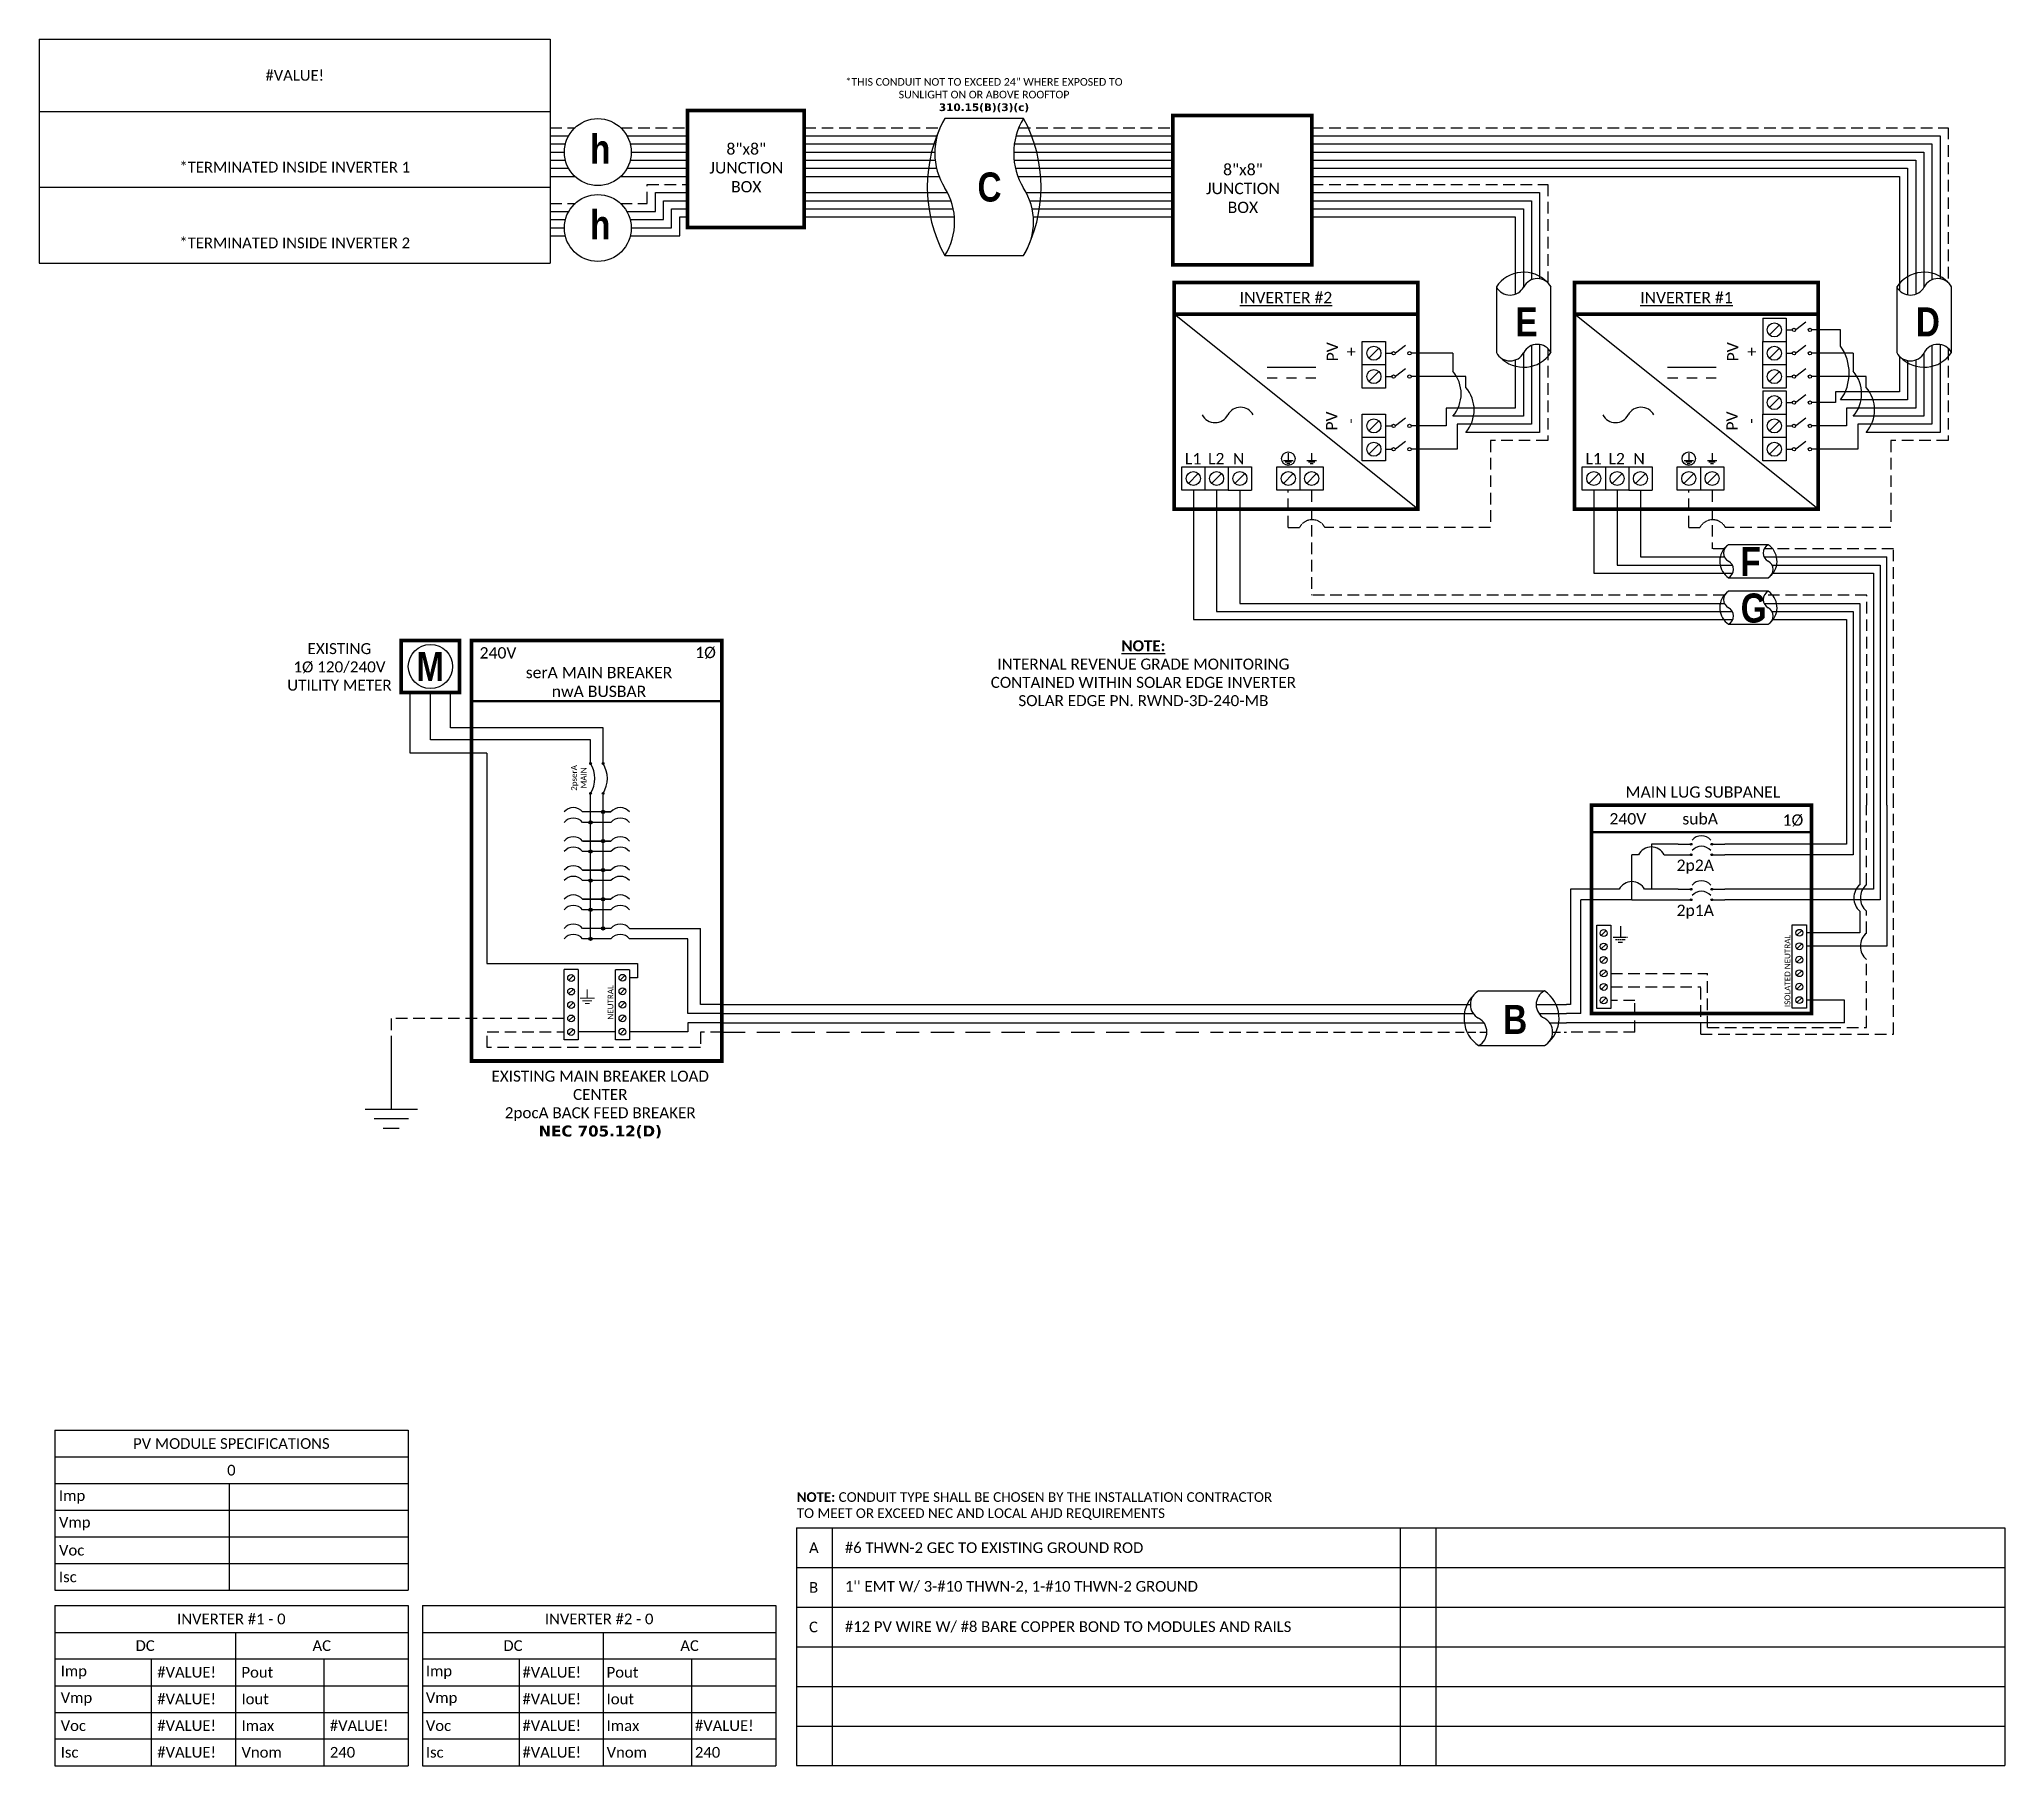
# Model space of a CAD drawing. Header units: feet. Extents: x 10948 to 11583, y 14547 to 15105.
import ezdxf

# ---------------------------------------------------------------- set-up
doc = ezdxf.new("R2010")
doc.units = ezdxf.units.FT
doc.header["$MEASUREMENT"] = 0
doc.linetypes.add('DASHED', pattern=[0.75, 0.5, -0.25])
doc.linetypes.add('HIDDEN', pattern=[0.375, 0.25, -0.125])
for name, color, linetype in [('ONE LINE BLOCKS', 7, 'Continuous'), ('TABLES', 7, 'Continuous'), ('TEXT', 7, 'Continuous'), ('Z - TITLEBLOCK TXT', 7, 'Continuous')]:
    doc.layers.add(name, color=color, linetype=linetype)
doc.styles.add('ONE LINE TXT', font='techb___.ttf')
doc.styles.get("Standard").update_dxf_attribs({"font": 'calibri.ttf'})

msp = doc.modelspace()

# ---------------------------------------------------------------- texts
at = {"color": 1, "linetype": 'Continuous'}
for s, p in [('%%UINVERTER #2', (11335.53, 15019.8)), ('%%UINVERTER #1', (11464.96, 15019.8))]:
    msp.add_text(s, height=3.6576, dxfattribs=at).set_placement(p)
at = {"color": 1, "linetype": 'Continuous', "char_height": 9.3833, "attachment_point": 1, "style": 'ONE LINE TXT'}
for s, insert in [('{\\W1;\\C256;C}', (11250.78, 15062.04)), ('{\\W1;\\C256;E}', (11424.65, 15018.47)), ('{\\W1;\\C256;D}', (11554.08, 15018.47)), ('{\\W1;\\C256;F}', (11497.36, 14941.07)), ('{\\W1;\\C256;G}', (11497.45, 14926.02)), ('{\\W1;\\C256;B}', (11420.67, 14793.1))]:
    msp.add_mtext_dynamic_manual_height_columns(s, width=0.1385, gutter_width=2.13, heights=[0], dxfattribs=dict(at, insert=insert))
at = {"color": 1, "attachment_point": 5}
for s, width, gutter_width, insert, char_height in [('8"x8"  JUNCTION BOX ', 0.4767, 7.17, (11336.56, 15056.85), 3.6576), ('L1', 0.1481, 0.75, (11320.48, 14969.57), 3.658), ('L2', 0.1481, 0.75, (11327.94, 14969.6), 3.658), ('N', 0.1481, 0.75, (11335.19, 14969.55), 3.66), ('L1', 0.1481, 0.75, (11449.91, 14969.57), 3.658), ('L2', 0.1481, 0.75, (11457.37, 14969.6), 3.658), ('N', 0.1481, 0.75, (11464.62, 14969.55), 3.66)]:
    msp.add_mtext_dynamic_manual_height_columns(s, width=width, gutter_width=gutter_width, heights=[0], dxfattribs=dict(at, insert=insert, char_height=char_height))
at = {"color": 1, "char_height": 3.658, "attachment_point": 5, "rotation": 90}
for s, width, insert in [('PV +', 2.8378, (11368.51, 15004.11)), ('PV +', 2.8378, (11497.94, 15004.11)), ('PV -', 2.8013, (11368.28, 14981.74)), ('PV -', 2.8013, (11497.72, 14981.74))]:
    msp.add_mtext_dynamic_manual_height_columns(s, width=width, gutter_width=0.75, heights=[0], dxfattribs=dict(at, insert=insert))
at = {"color": 10, "insert": (11192.36, 14635.68), "char_height": 3.10896, "attachment_point": 1}
msp.add_mtext_dynamic_manual_height_columns('\\A1;{\\fCalibri|b1|i0|c0|p34;NOTE:} {\\A0;\\H1.0052x;CONDUIT TYPE SHALL BE CHOSEN BY THE INSTALLATION CONTRACTOR\\PTO MEET OR EXCEED NEC AND LOCAL AHJD REQUIREMENTS}', width=164.3528, gutter_width=0, heights=[9.89], dxfattribs=at)
at = {"layer": 'TEXT', "color": 1, "insert": (11252.89, 15086.99), "char_height": 2.4568, "attachment_point": 5}
msp.add_mtext_dynamic_manual_height_columns('*THIS CONDUIT NOT TO EXCEED 24" WHERE EXPOSED TO SUNLIGHT ON OR ABOVE ROOFTOP\\P{\\fVerdana|b1|i0|c0|p34;310.15(B)(3)(c)}', width=94.0946, gutter_width=7.17, heights=[0], dxfattribs=at)
at = {"layer": 'Z - TITLEBLOCK TXT', "color": 1, "linetype": 'Continuous', "char_height": 9.3833, "attachment_point": 1, "style": 'ONE LINE TXT'}
for insert in [(11125.56, 15074.28), (11125.56, 15049.83)]:
    msp.add_mtext_dynamic_manual_height_columns('{\\W1;\\C256;h}', width=0.1385, gutter_width=2.13, heights=[0], dxfattribs=dict(at, insert=insert))

# ---------------------------------------------------------------- blocks, each defined once
blk = doc.blocks.new('2inverterSub')
at = {"layer": 'ONE LINE BLOCKS', "linetype": 'Continuous'}
h = blk.add_hatch(color=1, dxfattribs=at)
h.dxf.hatch_style = 1
edge = h.paths.add_edge_path()
edge.add_arc((40.28, 60.73), 0.291, 0, 360)
h = blk.add_hatch(color=1, dxfattribs=at)
h.dxf.hatch_style = 1
edge = h.paths.add_edge_path()
edge.add_arc((40.28, 57.35), 0.291, 0, 360)
h = blk.add_hatch(color=1, dxfattribs=at)
h.dxf.hatch_style = 1
edge = h.paths.add_edge_path()
edge.add_arc((46.96, 60.73), 0.291, 0, 360)
h = blk.add_hatch(color=1, dxfattribs=at)
h.dxf.hatch_style = 1
edge = h.paths.add_edge_path()
edge.add_arc((46.96, 57.35), 0.291, 0, 360)
h = blk.add_hatch(color=1, dxfattribs=at)
h.dxf.hatch_style = 1
edge = h.paths.add_edge_path()
edge.add_arc((40.28, 46.17), 0.291, 0, 360)
h = blk.add_hatch(color=1, dxfattribs=at)
h.dxf.hatch_style = 1
edge = h.paths.add_edge_path()
edge.add_arc((46.96, 46.17), 0.291, 0, 360)
h = blk.add_hatch(color=1, dxfattribs=at)
h.dxf.hatch_style = 1
edge = h.paths.add_edge_path()
edge.add_arc((40.28, 42.79), 0.291, 0, 360)
h = blk.add_hatch(color=1, dxfattribs=at)
h.dxf.hatch_style = 1
edge = h.paths.add_edge_path()
edge.add_arc((46.96, 42.79), 0.291, 0, 360)
at = {"color": 7, "linetype": 'Continuous'}
for p, q in [((90.5, 73.37), (90.5, 60.73)), ((99.2, 73.37), (99.2, 46.17)), ((36.09, 60.73), (27.43, 60.73)), ((27.43, 60.73), (27.43, 46.17)), ((90.5, 60.73), (51.15, 60.73)), ((17.02, 46.17), (1.34, 46.17)), ((1.34, 46.17), (1.34, 9)), ((36.09, 46.17), (25.26, 46.17)), ((99.2, 46.17), (51.15, 46.17)), ((1.34, 9), (0, 9))]:
    blk.add_line(p, q, dxfattribs=at)
at = {"color": 10, "linetype": 'Continuous'}
for p, q in [((92.67, 73.37), (92.67, 57.35)), ((101.37, 73.37), (101.37, 42.79)), ((21.14, 42.79), (21.14, 57.35)), ((23.31, 57.35), (21.14, 57.35)), ((31.55, 57.35), (36.09, 57.35)), ((92.67, 57.35), (51.15, 57.35)), ((21.14, 42.79), (4.63, 42.79)), ((4.63, 6), (4.63, 42.79)), ((21.14, 42.79), (36.09, 42.79)), ((101.37, 42.79), (51.15, 42.79)), ((4.63, 6), (0, 6))]:
    blk.add_line(p, q, dxfattribs=at)
at = {"color": 253, "linetype": 'Continuous'}
for p, q in [((94.85, 73.37), (94.85, 47.66)), ((103.55, 73.37), (103.55, 27.76)), ((94.85, 39.1), (94.85, 32.11)), ((94.85, 32.11), (77.54, 32.11)), ((103.55, 27.76), (77.54, 27.76)), ((89.88, 10.36), (77.54, 10.36)), ((89.88, 3), (89.88, 10.36)), ((89.88, 3), (0, 3))]:
    blk.add_line(p, q, dxfattribs=at)
at = {"color": 10, "linetype": 'Continuous'}
blk.add_arc((27.43, 55.19), 4.65, 27.66392, 152.33608, dxfattribs=at)
at = {"color": 7, "linetype": 'Continuous'}
blk.add_arc((21.14, 44.01), 4.65, 27.66392, 152.33608, dxfattribs=at)
at = {"color": 253, "linetype": 'Continuous'}
blk.add_arc((98.43, 43.38), 5.58, 129.92155, 230.07845, dxfattribs=at)
at = {"layer": 'ONE LINE BLOCKS', "lineweight": 50}
blk.add_line((8.04, 64.67), (79.2, 64.67), dxfattribs=at)
at = {"layer": 'ONE LINE BLOCKS', "lineweight": 50, "const_width": 1.19}
blk.add_lwpolyline([(8.04, 6.01), (8.04, 73.37), (79.2, 73.37), (79.2, 6.01)], close=True, dxfattribs=at)
at = {"layer": 'TEXT', "color": 92, "linetype": 'HIDDEN', "ltscale": 15}
for p, q in [((97.02, 47.66), (97.02, 73.37)), ((105.72, -0.66), (105.72, 73.37)), ((97.02, 32.03), (97.02, 39.1)), ((97.02, 1.52), (97.02, 23.48)), ((14.31, 18.99), (45.6, 18.99)), ((14.31, 14.64), (43.39, 14.64)), ((43.39, -0.66), (43.39, 14.64)), ((45.6, 1.52), (45.6, 18.99)), ((22.14, 10.28), (14.31, 10.28)), ((22.14, 0), (22.14, 10.28)), ((22.14, 0), (0, 0)), ((45.6, 1.52), (97.02, 1.52)), ((43.39, -0.66), (105.72, -0.66))]:
    blk.add_line(p, q, dxfattribs=at)
at = {"layer": 'TEXT', "color": 92, "linetype": 'HIDDEN', "flags": 128}
for points in [[(17.42, 34.26), (17.42, 30.76)], [(15.08, 30.76), (19.76, 30.76)], [(18.95, 29.89), (15.89, 29.89)], [(18.13, 29.02), (16.7, 29.02)]]:
    blk.add_lwpolyline(points, dxfattribs=at)
at = {"layer": 'TEXT', "color": 92, "linetype": 'Continuous', "ltscale": 4}
for centre in [(100.49, 43.38), (100.49, 27.76)]:
    blk.add_arc(centre, 5.51, 129.05896, 230.94104, dxfattribs=at)
at = {"layer": 'Z - TITLEBLOCK TXT', "color": 1, "linetype": 'Continuous'}
for p, q in [((9.77, 7.69), (9.77, 34.63)), ((9.77, 34.63), (14.31, 34.63)), ((14.31, 34.63), (14.31, 7.69)), ((73, 7.76), (73, 34.71)), ((73, 34.71), (77.54, 34.71)), ((77.54, 34.71), (77.54, 7.76)), ((14.31, 7.69), (9.77, 7.69)), ((77.54, 7.76), (73, 7.76))]:
    blk.add_line(p, q, dxfattribs=at)
at = {"layer": 'Z - TITLEBLOCK TXT', "color": 4, "linetype": 'Continuous'}
for p, q in [((12.83, 32.82), (11.25, 31.25)), ((76.06, 32.9), (74.49, 31.32)), ((12.83, 28.47), (11.25, 26.9)), ((76.06, 28.54), (74.49, 26.97)), ((12.83, 24.12), (11.25, 22.55)), ((12.83, 19.77), (11.25, 18.2)), ((76.06, 24.19), (74.49, 22.62)), ((76.06, 19.84), (74.49, 18.27)), ((12.83, 15.42), (11.25, 13.85)), ((76.06, 15.49), (74.49, 13.92)), ((12.83, 11.07), (11.25, 9.5)), ((76.06, 11.14), (74.49, 9.57))]:
    blk.add_line(p, q, dxfattribs=at)
at = {"layer": 'Z - TITLEBLOCK TXT', "color": 1, "linetype": 'Continuous', "flags": 128}
for points in [[(36.09, 60.73), (40.28, 60.73)], [(36.09, 60.73), (40.28, 60.73)], [(36.09, 57.35), (40.28, 57.35)], [(36.09, 57.35), (40.28, 57.35)], [(46.96, 60.73), (51.15, 60.73)], [(46.96, 57.35), (51.15, 57.35)], [(36.09, 46.17), (40.28, 46.17)], [(36.09, 46.17), (40.28, 46.17)], [(46.96, 46.17), (51.15, 46.17)], [(36.09, 42.79), (40.28, 42.79)], [(36.09, 42.79), (40.28, 42.79)], [(46.96, 42.79), (51.15, 42.79)]]:
    blk.add_lwpolyline(points, dxfattribs=at)
at = {"layer": 'Z - TITLEBLOCK TXT', "color": 1, "linetype": 'Continuous'}
for centre in [(40.28, 60.73), (40.28, 57.35), (46.96, 60.73), (46.96, 57.35), (40.28, 46.17), (46.96, 46.17), (40.28, 42.79), (46.96, 42.79)]:
    blk.add_circle(centre, 0.291, dxfattribs=at)
at = {"layer": 'Z - TITLEBLOCK TXT', "color": 4, "linetype": 'Continuous'}
for centre in [(12.04, 32.04), (75.27, 32.11), (12.04, 27.69), (75.27, 27.76), (12.04, 23.34), (12.04, 18.99), (75.27, 23.41), (75.27, 19.06), (12.04, 14.64), (75.27, 14.71), (12.04, 10.28), (75.27, 10.36)]:
    blk.add_circle(centre, 1.11, dxfattribs=at)
at = {"layer": 'Z - TITLEBLOCK TXT', "color": 1, "linetype": 'Continuous'}
for centre in [(43.62, 59.53), (43.62, 56.15), (43.62, 44.97), (43.62, 41.59)]:
    blk.add_arc(centre, 3.93, 40.3392, 139.6608, dxfattribs=at)
at = {"layer": 'TABLES', "color": 1, "linetype": 'Continuous'}
for s, p in [('2p2A', (35.59, 52.11)), ('2p1A', (35.59, 37.55))]:
    blk.add_text(s, height=3.658, dxfattribs=at).set_placement(p)
at = {"layer": 'TABLES', "color": 4, "linetype": 'Continuous'}
blk.add_text('ISOLATED NEUTRAL', height=1.8743, rotation=90, dxfattribs=at).set_placement((72.35, 8.12))
at = {"layer": 'TEXT', "color": 1, "attachment_point": 5}
for s, width, gutter_width, insert, char_height in [('MAIN LUG SUBPANEL ', 62.3984, 7.17, (44.08, 77.57), 3.6576), ('240V', 0.1481, 0.75, (19.83, 68.92), 3.658), ('subA', 0.1481, 0.75, (43.21, 68.92), 3.658), ('1Ø', 0.1481, 0.75, (73.19, 68.41), 3.658)]:
    blk.add_mtext_dynamic_manual_height_columns(s, width=width, gutter_width=gutter_width, heights=[0], dxfattribs=dict(at, insert=insert, char_height=char_height))
blk = doc.blocks.new('*U16')
at = {"color": 7, "linetype": 'Continuous'}
for p, q in [((-7.14, 13.31), (-28.39, 13.31)), ((-28.39, -4.31), (-7.14, -4.31))]:
    blk.add_line(p, q, dxfattribs=at)
at = {"color": 7}
for p, q in [((-35.53, 9), (-31.05, 9)), ((-9.81, 9), (0, 9))]:
    blk.add_line(p, q, dxfattribs=at)
at = {"color": 10}
for p, q in [((-35.53, 6), (-30.11, 6)), ((-8.87, 6), (0, 6))]:
    blk.add_line(p, q, dxfattribs=at)
at = {"color": 253}
for p, q in [((-35.53, 3), (-26.66, 3)), ((-5.41, 3), (0, 3))]:
    blk.add_line(p, q, dxfattribs=at)
at = {"color": 92, "linetype": 'HIDDEN', "ltscale": 10}
for p, q in [((-4.48, 0), (0, 0)), ((-35.53, 0), (-25.72, 0))]:
    blk.add_line(p, q, dxfattribs=at)
at = {"linetype": 'Continuous'}
for centre, start, end in [((-26.08, 8.91), 117.66392, 242.33608), ((-4.83, 8.91), 117.66392, 242.33608), ((-30.7, 0.09), 297.66392, 62.33608), ((-9.45, 0.09), 297.66392, 62.33608)]:
    blk.add_arc(centre, 4.98, start, end, dxfattribs=at)
at = {"color": 7, "linetype": 'Continuous'}
for centre, start, end in [((-12.99, 4.5), 313.97324, 56.42648), ((-22.54, 4.5), 133.97324, 236.42648)]:
    blk.add_arc(centre, 10.58, start, end, dxfattribs=at)
blk = doc.blocks.new('*U22')
at = {"color": 7}
blk.add_line((-79.14, 9), (0, 9), dxfattribs=at)
at = {"color": 10}
blk.add_line((-79.14, 6), (0, 6), dxfattribs=at)
at = {"color": 253}
blk.add_line((-79.14, 3), (0, 3), dxfattribs=at)
at = {"color": 92, "linetype": 'HIDDEN', "ltscale": 15}
blk.add_line((-79.14, 0), (0, 0), dxfattribs=at)
blk = doc.blocks.new('*U24')
at = {"color": 7}
blk.add_line((-79.14, 9), (0, 9), dxfattribs=at)
at = {"color": 10}
blk.add_line((-79.14, 6), (0, 6), dxfattribs=at)
at = {"color": 253}
blk.add_line((-79.14, 3), (0, 3), dxfattribs=at)
at = {"color": 92, "linetype": 'DASHED', "ltscale": 15}
blk.add_line((-79.14, 0), (0, 0), dxfattribs=at)
blk = doc.blocks.new('*U28')
at = {"color": 7}
blk.add_line((-79.14, 9), (0, 9), dxfattribs=at)
at = {"color": 10}
blk.add_line((-79.14, 6), (0, 6), dxfattribs=at)
at = {"color": 253}
blk.add_line((-79.14, 3), (0, 3), dxfattribs=at)
at = {"color": 92, "linetype": 'DASHED', "ltscale": 15}
blk.add_line((-79.14, 0), (0, 0), dxfattribs=at)
at = {"color": 1, "insert": (-22.08, 115.96), "char_height": 3.5433, "attachment_point": 5}
blk.add_mtext_dynamic_manual_height_columns('{\\fCalibri|b1|i0|c0|p34;\\LNOTE:\\P}INTERNAL REVENUE GRADE MONITORING\\PCONTAINED WITHIN SOLAR EDGE INVERTER\\PSOLAR EDGE PN. RWND-3D-240-MB', width=99.534, gutter_width=7.17, heights=[0], dxfattribs=at)
blk = doc.blocks.new('breakerPanel')
at = {"linetype": 'Continuous'}
h = blk.add_hatch(color=1, dxfattribs=at)
h.dxf.hatch_style = 1
edge = h.paths.add_edge_path()
edge.add_arc((-42.47, 86.8), 0.291, 0, 360)
h = blk.add_hatch(color=1, dxfattribs=at)
h.dxf.hatch_style = 1
edge = h.paths.add_edge_path()
edge.add_arc((-38.44, 86.8), 0.291, 0, 360)
h = blk.add_hatch(color=1, dxfattribs=at)
h.dxf.hatch_style = 1
edge = h.paths.add_edge_path()
edge.add_arc((-42.47, 77.16), 0.291, 0, 360)
h = blk.add_hatch(color=1, dxfattribs=at)
h.dxf.hatch_style = 1
edge = h.paths.add_edge_path()
edge.add_arc((-38.44, 77.16), 0.291, 0, 360)
h = blk.add_hatch(color=1, dxfattribs=at)
h.dxf.hatch_style = 1
edge = h.paths.add_edge_path()
edge.add_arc((-38.44, 71.16), 0.528, 0, 360)
h = blk.add_hatch(color=1, dxfattribs=at)
h.dxf.hatch_style = 1
edge = h.paths.add_edge_path()
edge.add_arc((-42.47, 67.78), 0.528, 0, 360)
h = blk.add_hatch(color=1, dxfattribs=at)
h.dxf.hatch_style = 1
edge = h.paths.add_edge_path()
edge.add_arc((-42.47, 58.38), 0.528, 0, 360)
h = blk.add_hatch(color=1, dxfattribs=at)
h.dxf.hatch_style = 1
edge = h.paths.add_edge_path()
edge.add_arc((-38.44, 61.76), 0.528, 0, 360)
h = blk.add_hatch(color=1, dxfattribs=at)
h.dxf.hatch_style = 1
edge = h.paths.add_edge_path()
edge.add_arc((-38.44, 52.36), 0.528, 0, 360)
h = blk.add_hatch(color=1, dxfattribs=at)
h.dxf.hatch_style = 1
edge = h.paths.add_edge_path()
edge.add_arc((-42.47, 48.98), 0.528, 0, 360)
h = blk.add_hatch(color=1, dxfattribs=at)
h.dxf.hatch_style = 1
edge = h.paths.add_edge_path()
edge.add_arc((-42.47, 39.58), 0.528, 0, 360)
h = blk.add_hatch(color=1, dxfattribs=at)
h.dxf.hatch_style = 1
edge = h.paths.add_edge_path()
edge.add_arc((-38.44, 42.95), 0.528, 0, 360)
h = blk.add_hatch(color=1, dxfattribs=at)
h.dxf.hatch_style = 1
edge = h.paths.add_edge_path()
edge.add_arc((-38.44, 33.55), 0.528, 0, 360)
h = blk.add_hatch(color=1, dxfattribs=at)
h.dxf.hatch_style = 1
edge = h.paths.add_edge_path()
edge.add_arc((-42.47, 30.17), 0.528, 0, 360)
at = {"color": 155, "true_color": 0x647190}
blk.add_line((-80.92, 126.59), (0, 126.59), dxfattribs=at)
at = {"color": 253, "linetype": 'Continuous'}
for p, q in [((-100.73, 90.2), (-100.73, 109.7)), ((-76.04, 90.2), (-100.73, 90.2)), ((-76.04, 90.2), (-76.04, 22.16)), ((-76.04, 22.16), (-27.25, 22.16)), ((-27.25, 22.16), (-27.25, 17.57)), ((-27.25, 17.57), (-29.89, 17.57)), ((-11.01, 0.16), (-29.89, 0.16)), ((0, 3), (-11.01, 3)), ((-11.01, 3), (-11.01, 0.16))]:
    blk.add_line(p, q, dxfattribs=at)
at = {"color": 10, "linetype": 'Continuous'}
for p, q in [((-94.24, 94.51), (-94.24, 109.7)), ((-42.47, 94.51), (-94.24, 94.51)), ((-42.47, 87.09), (-42.47, 94.51)), ((-42.47, 30.17), (-42.47, 76.87)), ((-35.88, 67.78), (-45.04, 67.78)), ((-35.88, 58.38), (-45.04, 58.38)), ((-35.88, 48.98), (-45.04, 48.98)), ((-35.88, 39.58), (-45.04, 39.58)), ((-35.88, 30.17), (-45.04, 30.17)), ((-10.98, 30.17), (-29.89, 30.17)), ((-10.98, 6), (-10.98, 30.17)), ((0, 6), (-10.98, 6))]:
    blk.add_line(p, q, dxfattribs=at)
at = {"color": 7, "linetype": 'Continuous'}
for p, q in [((-87.75, 98.34), (-87.75, 109.7)), ((-38.44, 98.34), (-87.75, 98.34)), ((-38.44, 87.09), (-38.44, 98.34)), ((-38.44, 61.76), (-38.44, 76.87)), ((-35.88, 71.16), (-45.04, 71.16)), ((-38.44, 71.16), (-35.88, 71.16)), ((-45.04, 61.76), (-35.88, 61.76)), ((-35.88, 61.76), (-45.04, 61.76)), ((-38.44, 52.36), (-38.44, 61.76)), ((-45.04, 52.36), (-35.88, 52.36)), ((-35.88, 52.36), (-45.04, 52.36)), ((-38.44, 42.95), (-38.44, 52.36)), ((-45.04, 42.95), (-35.88, 42.95)), ((-35.88, 42.95), (-45.04, 42.95)), ((-38.44, 33.55), (-38.44, 42.95)), ((-35.88, 33.55), (-45.04, 33.55)), ((-6.96, 9), (-6.96, 33.55))]:
    blk.add_line(p, q, dxfattribs=at)
at = {"lineweight": 50}
blk.add_line((-80.92, 106.95), (0, 106.95), dxfattribs=at)
at = {"color": 7}
for p, q in [((-29.89, 33.55), (-6.96, 33.55)), ((0, 9), (-6.96, 9))]:
    blk.add_line(p, q, dxfattribs=at)
at = {"color": 1, "linetype": 'Continuous'}
for p, q in [((-51.03, -2.51), (-51.03, 20.23)), ((-46.49, 20.23), (-51.03, 20.23)), ((-46.49, 20.23), (-46.49, -2.51)), ((-34.43, -2.43), (-34.43, 20.16)), ((-29.89, 20.16), (-34.43, 20.16)), ((-29.89, 20.16), (-29.89, -2.43)), ((-46.49, -2.51), (-51.03, -2.51)), ((-29.89, -2.43), (-34.43, -2.43))]:
    blk.add_line(p, q, dxfattribs=at)
at = {"color": 4, "linetype": 'Continuous'}
for p, q in [((-47.97, 18.28), (-49.55, 16.71)), ((-47.97, 13.93), (-49.55, 12.36)), ((-31.37, 18.35), (-32.94, 16.78)), ((-31.37, 14), (-32.94, 12.43)), ((-47.97, 9.58), (-49.55, 8.01)), ((-31.37, 9.65), (-32.94, 8.08)), ((-47.97, 5.23), (-49.55, 3.66)), ((-47.97, 0.88), (-49.55, -0.69)), ((-31.37, 5.3), (-32.94, 3.73)), ((-31.37, 0.95), (-32.94, -0.62))]:
    blk.add_line(p, q, dxfattribs=at)
at = {"color": 92, "linetype": 'HIDDEN', "ltscale": 15}
for p, q in [((-51.03, 4.44), (-106.89, 4.44)), ((-106.89, 4.44), (-106.89, -4.87)), ((-75.84, -4.96), (-75.84, 0.09)), ((-75.84, 0.09), (-51.03, 0.09)), ((0, 0), (-6.96, 0)), ((-6.96, -4.96), (-75.84, -4.96)), ((-6.96, 0), (-6.96, -4.96))]:
    blk.add_line(p, q, dxfattribs=at)
at = {"color": 92, "linetype": 'Continuous', "ltscale": 15}
blk.add_line((-34.43, 0.09), (-46.49, 0.09), dxfattribs=at)
at = {"color": 92, "ltscale": 15}
blk.add_line((-106.89, -4.87), (-106.89, -24.84), dxfattribs=at)
at = {"lineweight": 50, "const_width": 1.19}
for points in [[(-103.67, 109.7), (-103.67, 126.59), (-84.82, 126.59), (-84.82, 109.7)], [(-80.92, -9.3), (-80.92, 126.59), (0, 126.59), (0, -9.3)]]:
    blk.add_lwpolyline(points, close=True, dxfattribs=at)
at = {"color": 92, "linetype": 'Continuous', "lineweight": 5, "ltscale": 0.05, "flags": 128}
for points in [[(-43.54, 13.81), (-43.54, 10.97)], [(-45.88, 10.97), (-41.2, 10.97)], [(-42.01, 10.1), (-45.07, 10.1)], [(-42.82, 9.23), (-44.25, 9.23)]]:
    blk.add_lwpolyline(points, dxfattribs=at)
at = {"color": 92, "linetype": 'Continuous', "ltscale": 4, "flags": 128}
for points in [[(-115.37, -24.84), (-98.41, -24.84)], [(-101.35, -27.98), (-112.43, -27.98)], [(-104.29, -31.12), (-109.49, -31.12)]]:
    blk.add_lwpolyline(points, dxfattribs=at)
at = {"linetype": 'Continuous'}
blk.add_circle((-94.24, 118.15), 7.15, dxfattribs=at)
at = {"color": 1, "linetype": 'Continuous'}
for centre, radius in [((-42.47, 86.8), 0.291), ((-38.44, 86.8), 0.291), ((-42.47, 77.16), 0.291), ((-38.44, 77.16), 0.291), ((-38.44, 71.16), 0.528), ((-42.47, 67.78), 0.528), ((-42.47, 58.38), 0.528), ((-38.44, 61.76), 0.528), ((-38.44, 52.36), 0.528), ((-42.47, 48.98), 0.528), ((-42.47, 39.58), 0.528), ((-38.44, 42.95), 0.528), ((-38.44, 33.55), 0.528), ((-42.47, 30.17), 0.528)]:
    blk.add_circle(centre, radius, dxfattribs=at)
at = {"color": 4, "linetype": 'Continuous'}
for centre in [(-48.76, 17.49), (-48.76, 13.14), (-32.16, 17.57), (-32.16, 13.21), (-48.76, 8.79), (-32.16, 8.86), (-48.76, 4.44), (-48.76, 0.09), (-32.16, 4.51), (-32.16, 0.16)]:
    blk.add_circle(centre, 1.11, dxfattribs=at)
at = {"color": 1, "linetype": 'Continuous'}
for centre, radius, start, end in [((-50.14, 81.98), 9.06, 327.87082, 32.12918), ((-46.11, 81.98), 9.06, 327.87082, 32.12918), ((-48.03, 68.62), 3.93, 40.3392, 139.6608), ((-32.88, 68.62), 3.93, 40.3392, 139.6608), ((-48.03, 65.24), 3.93, 40.3392, 139.6608), ((-32.88, 65.24), 3.93, 40.3392, 139.6608), ((-48.03, 59.21), 3.93, 40.3392, 139.6608), ((-48.03, 55.84), 3.93, 40.3392, 139.6608), ((-32.88, 59.21), 3.93, 40.3392, 139.6608), ((-32.88, 55.84), 3.93, 40.3392, 139.6608), ((-48.03, 49.81), 3.93, 40.3392, 139.6608), ((-32.88, 49.81), 3.93, 40.3392, 139.6608), ((-48.03, 46.43), 3.93, 40.3392, 139.6608), ((-32.88, 46.43), 3.93, 40.3392, 139.6608), ((-48.03, 40.41), 3.93, 40.3392, 139.6608), ((-48.03, 37.03), 3.93, 40.3392, 139.6608), ((-32.88, 40.41), 3.93, 40.3392, 139.6608), ((-32.88, 37.03), 3.93, 40.3392, 139.6608), ((-48.03, 31.01), 3.93, 40.3392, 139.6608), ((-32.88, 31.01), 3.93, 40.3392, 139.6608), ((-48.03, 27.63), 3.93, 40.3392, 139.6608), ((-32.88, 27.63), 3.93, 40.3392, 139.6608)]:
    blk.add_arc(centre, radius, start, end, dxfattribs=at)
at = {"color": 253, "linetype": 'Continuous', "style": 'ONE LINE TXT'}
blk.add_text('M', height=9.38, dxfattribs=at).set_placement((-98.8, 113.43))
at = {"color": 4, "linetype": 'Continuous'}
blk.add_text('NEUTRAL', height=1.874, rotation=90, dxfattribs=at).set_placement((-35.08, 4.08))
at = {"color": 1, "attachment_point": 5}
for s, width, gutter_width, heights, insert, char_height in [('EXISTING\\P1Ø 120/240V UTILITY METER', 37.8067, 7.17, [0], (-123.64, 118), 3.5433), ('240V', 0.1481, 0.75, [0], (-72.39, 122.54), 3.658), ('1Ø', 0.1481, 0.75, [0], (-5.31, 122.54), 3.658), ('serA MAIN BREAKER\\PnwA BUSBAR', 72.4998, 0.75, [0], (-39.75, 113.14), 3.6576), ('EXISTING MAIN BREAKER LOAD CENTER\\P2pocA BACK FEED BREAKER \\P{\\fVerdana|b1|i0|c0|p34;NEC 705.12(D)}', 79.2627, 97.94, [154.49], (-39.35, -23.38), 3.5433)]:
    blk.add_mtext_dynamic_manual_height_columns(s, width=width, gutter_width=gutter_width, heights=heights, dxfattribs=dict(at, insert=insert, char_height=char_height))
at = {"color": 4, "linetype": 'Continuous', "insert": (-46.25, 82.15), "char_height": 1.874, "attachment_point": 5, "rotation": 90}
blk.add_mtext_dynamic_manual_height_columns('2pserA\\PMAIN', width=0.1481, gutter_width=0.75, heights=[0], dxfattribs=at)
blk = doc.blocks.new('*U26')
at = {"color": 7}
blk.add_blockref('breakerPanel', (0, 0), dxfattribs=at)
blk = doc.blocks.new('*T17')
at = {"color": 0, "lineweight": -2, "transparency": 16777216}
for p, q in [((0, 0), (114.19, 0)), ((0, 0), (0, -51.7)), ((114.19, 0), (114.19, -51.7)), ((0, -8.62), (114.19, -8.62)), ((58.43, -8.62), (58.43, -51.7)), ((0, -17.23), (114.19, -17.23)), ((31.22, -17.23), (31.22, -51.7)), ((86.98, -17.23), (86.98, -51.7)), ((0, -25.85), (114.19, -25.85)), ((0, -34.47), (114.19, -34.47)), ((0, -43.08), (114.19, -43.08)), ((0, -51.7), (114.19, -51.7))]:
    blk.add_line(p, q, dxfattribs=at)
at = {"color": 0, "linetype": 'Continuous', "transparency": 16777216, "char_height": 3.4544}
for s, insert, width, attachment_point in [('{\\fCalibri|b0|i0|c0;INVERTER #1 - 0', (57.09, -4.31), 110.3293, 5), ('{\\fCalibri|b0|i0|c0;DC', (29.22, -12.93), 54.5755, 5), ('{\\fCalibri|b0|i0|c0;AC', (86.31, -12.93), 51.8976, 5), ('{\\fCalibri|b0|i0|c0;Imp', (1.93, -21.54), 27.3681, 4), ('{\\fCalibri|b0|i0|c0;#VALUE!', (33.15, -21.54), 23.3513, 4), ('{\\fCalibri|b0|i0|c0;Pout', (60.36, -21.54), 24.6902, 4), ('{\\fCalibri|b0|i0|c0;', (88.91, -21.54), 23.3513, 4), ('{\\fCalibri|b0|i0|c0;Vmp', (1.93, -30.16), 27.3681, 4), ('{\\fCalibri|b0|i0|c0;#VALUE!', (33.15, -30.16), 23.3513, 4), ('{\\fCalibri|b0|i0|c0;Iout', (60.36, -30.16), 24.6902, 4), ('{\\fCalibri|b0|i0|c0;', (88.91, -30.16), 23.3513, 4), ('{\\fCalibri|b0|i0|c0;Voc', (1.93, -38.78), 27.3681, 4), ('{\\fCalibri|b0|i0|c0;#VALUE!', (33.15, -38.78), 23.3513, 4), ('{\\fCalibri|b0|i0|c0;Imax', (60.36, -38.78), 24.6902, 4), ('{\\fCalibri|b0|i0|c0;#VALUE!', (88.91, -38.78), 23.3513, 4), ('{\\fCalibri|b0|i0|c0;Isc', (1.93, -47.39), 27.3681, 4), ('{\\fCalibri|b0|i0|c0;#VALUE!', (33.15, -47.39), 23.3513, 4), ('{\\fCalibri|b0|i0|c0;Vnom', (60.36, -47.39), 24.6902, 4), ('{\\fCalibri|b0|i0|c0;240', (88.91, -47.39), 23.3513, 4)]:
    blk.add_mtext(s, dxfattribs=dict(at, insert=insert, width=width, attachment_point=attachment_point))
blk = doc.blocks.new('*T18')
at = {"color": 0, "lineweight": -2, "transparency": 16777216}
for p, q in [((0, 0), (114.19, 0)), ((0, 0), (0, -51.7)), ((114.19, 0), (114.19, -51.7)), ((0, -8.62), (114.19, -8.62)), ((58.43, -8.62), (58.43, -51.7)), ((0, -17.23), (114.19, -17.23)), ((31.22, -17.23), (31.22, -51.7)), ((86.98, -17.23), (86.98, -51.7)), ((0, -25.85), (114.19, -25.85)), ((0, -34.47), (114.19, -34.47)), ((0, -43.08), (114.19, -43.08)), ((0, -51.7), (114.19, -51.7))]:
    blk.add_line(p, q, dxfattribs=at)
at = {"color": 0, "linetype": 'Continuous', "transparency": 16777216, "char_height": 3.4544}
for s, insert, width, attachment_point in [('{\\fCalibri|b0|i0|c0;INVERTER #2 - 0', (57.09, -4.31), 112.0547, 5), ('{\\fCalibri|b0|i0|c0;DC', (29.22, -12.93), 56.3009, 5), ('{\\fCalibri|b0|i0|c0;AC', (86.31, -12.93), 53.623, 5), ('{\\fCalibri|b0|i0|c0;Imp', (1.07, -21.54), 29.0935, 4), ('{\\fCalibri|b0|i0|c0;#VALUE!', (32.29, -21.54), 25.0767, 4), ('{\\fCalibri|b0|i0|c0;Pout', (59.5, -21.54), 26.4156, 4), ('{\\fCalibri|b0|i0|c0;', (88.04, -21.54), 25.0767, 4), ('{\\fCalibri|b0|i0|c0;Vmp', (1.07, -30.16), 29.0935, 4), ('{\\fCalibri|b0|i0|c0;#VALUE!', (32.29, -30.16), 25.0767, 4), ('{\\fCalibri|b0|i0|c0;Iout', (59.5, -30.16), 26.4156, 4), ('{\\fCalibri|b0|i0|c0;', (88.04, -30.16), 25.0767, 4), ('{\\fCalibri|b0|i0|c0;Voc', (1.07, -38.78), 29.0935, 4), ('{\\fCalibri|b0|i0|c0;#VALUE!', (32.29, -38.78), 25.0767, 4), ('{\\fCalibri|b0|i0|c0;Imax', (59.5, -38.78), 26.4156, 4), ('{\\fCalibri|b0|i0|c0;#VALUE!', (88.04, -38.78), 25.0767, 4), ('{\\fCalibri|b0|i0|c0;Isc', (1.07, -47.39), 29.0935, 4), ('{\\fCalibri|b0|i0|c0;#VALUE!', (32.29, -47.39), 25.0767, 4), ('{\\fCalibri|b0|i0|c0;Vnom', (59.5, -47.39), 26.4156, 4), ('{\\fCalibri|b0|i0|c0;240', (88.04, -47.39), 25.0767, 4)]:
    blk.add_mtext(s, dxfattribs=dict(at, insert=insert, width=width, attachment_point=attachment_point))
blk = doc.blocks.new('*T19')
at = {"color": 0, "lineweight": -2, "transparency": 16777216}
for p, q in [((0, 0), (114.19, 0)), ((0, 0), (0, -51.69)), ((114.19, 0), (114.19, -51.69)), ((0, -8.62), (114.19, -8.62)), ((0, -17.23), (114.19, -17.23)), ((56.41, -17.23), (56.41, -51.69)), ((0, -25.85), (114.19, -25.85)), ((0, -34.46), (114.19, -34.46)), ((0, -43.08), (114.19, -43.08)), ((0, -51.69), (114.19, -51.69))]:
    blk.add_line(p, q, dxfattribs=at)
at = {"color": 0, "linetype": 'Continuous', "transparency": 16777216, "char_height": 3.4544}
for s, insert, width, attachment_point in [('{\\fCalibri|b0|i0|c0;PV MODULE SPECIFICATIONS', (57.09, -4.31), 111.433, 5), ('{\\fCalibri|b0|i0|c0;0', (57.09, -12.92), 111.433, 5), ('{\\fCalibri|b0|i0|c0;Imp', (1.38, -21.54), 53.6551, 4), ('{\\fCalibri|b0|i0|c0;', (57.78, -21.54), 55.0254, 4), ('{\\fCalibri|b0|i0|c0;Vmp', (1.38, -30.15), 53.6551, 4), ('{\\fCalibri|b0|i0|c0;', (57.78, -30.15), 55.0254, 4), ('{\\fCalibri|b0|i0|c0;Voc', (1.38, -38.77), 53.6551, 4), ('{\\fCalibri|b0|i0|c0;', (57.78, -38.77), 55.0254, 4), ('{\\fCalibri|b0|i0|c0;Isc', (1.38, -47.39), 53.6551, 4), ('{\\fCalibri|b0|i0|c0;', (57.78, -47.39), 55.0254, 4)]:
    blk.add_mtext(s, dxfattribs=dict(at, insert=insert, width=width, attachment_point=attachment_point))
blk = doc.blocks.new('*T20')
at = {"linetype": 'ByBlock', "lineweight": -2, "transparency": 16777216}
for p, q in [((0, 0), (390.51, 0)), ((0, 0), (0, -76.8)), ((11.58, 0), (11.58, -76.8)), ((195.1, 0), (195.1, -76.8)), ((206.68, 0), (206.68, -76.8)), ((390.51, 0), (390.51, -76.8)), ((0, -12.8), (390.51, -12.8)), ((0, -25.61), (390.51, -25.61)), ((0, -38.41), (390.51, -38.41)), ((0, -51.22), (390.51, -51.22)), ((0, -64.02), (390.51, -64.02)), ((0, -76.8), (390.51, -76.8))]:
    blk.add_line(p, q, dxfattribs=at)
at = {"color": 0, "linetype": 'Continuous', "transparency": 16777216, "char_height": 3.4544, "attachment_point": 4}
for s, insert, width in [('{\\fCalibri|b0|i0|c0;A', (4.06, -6.4), 3.4544), ('{\\fCalibri|b0|i0|c0;#6 THWN-2 GEC TO EXISTING GROUND ROD', (15.65, -6.4), 175.3856), ('{\\fCalibri|b0|i0|c0;', (199.16, -6.4), 3.4544), ('{\\fCalibri|b0|i0|c0;', (210.74, -6.4), 175.7027), ('{\\fCalibri|b0|i0|c0;B', (4.06, -19.21), 3.4544), ("{\\fCalibri|b0|i0|c0;1'' EMT W/ 3-#10 THWN-2, 1-#10 THWN-2 GROUND", (15.65, -19.21), 175.3856), ('{\\fCalibri|b0|i0|c0;', (199.16, -19.21), 3.4544), ('{\\fCalibri|b0|i0|c0;', (210.74, -19.21), 175.7027), ('{\\fCalibri|b0|i0|c0;C', (4.06, -32.01), 3.4544), ('{\\fCalibri|b0|i0|c0;#12 PV WIRE W/ #8 BARE COPPER BOND TO MODULES AND RAILS', (15.65, -32.01), 175.3856), ('{\\fCalibri|b0|i0|c0;', (199.16, -32.01), 3.4544), ('{\\fCalibri|b0|i0|c0;', (210.74, -32.01), 175.7027), ('{\\fCalibri|b0|i0|c0;', (4.06, -44.82), 3.4544), ('{\\fCalibri|b0|i0|c0;', (15.65, -44.82), 175.3856), ('{\\fCalibri|b0|i0|c0;', (199.16, -44.82), 3.4544), ('{\\fCalibri|b0|i0|c0;', (210.74, -44.82), 175.7027), ('{\\fCalibri|b0|i0|c0;', (4.06, -57.62), 3.4544), ('{\\fCalibri|b0|i0|c0;', (15.65, -57.62), 175.3856), ('{\\fCalibri|b0|i0|c0;', (199.16, -57.62), 3.4544), ('{\\fCalibri|b0|i0|c0;', (210.74, -57.62), 175.7027), ('{\\fCalibri|b0|i0|c0;', (4.06, -70.41), 3.4544), ('{\\fCalibri|b0|i0|c0;', (15.65, -70.41), 175.3856), ('{\\fCalibri|b0|i0|c0;', (199.16, -70.41), 3.4544), ('{\\fCalibri|b0|i0|c0;', (210.74, -70.41), 175.7027)]:
    blk.add_mtext(s, dxfattribs=dict(at, insert=insert, width=width))
blk = doc.blocks.new('*T21')
at = {"color": 0, "lineweight": -2, "transparency": 16777216}
for p, q in [((0, 0), (165.11, 0)), ((0, 0), (0, -72.27)), ((165.11, 0), (165.11, -72.27)), ((0, -23.32), (165.11, -23.32)), ((0, -47.8), (165.11, -47.8)), ((0, -72.27), (165.11, -72.27))]:
    blk.add_line(p, q, dxfattribs=at)
at = {"color": 0, "linetype": 'Continuous', "transparency": 16777216, "char_height": 3.4544, "width": 156.9097, "attachment_point": 5}
for s, insert in [('{\\fCalibri|b0|i0|c0;#VALUE!', (82.56, -11.66)), ('{\\fCalibri|b0|i0|c0;^J^J*TERMINATED INSIDE INVERTER 1', (82.56, -35.56)), ('{\\fCalibri|b0|i0|c0;^J^J*TERMINATED INSIDE INVERTER 2', (82.56, -60.03))]:
    blk.add_mtext(s, dxfattribs=dict(at, insert=insert))
blk = doc.blocks.new('8x8box')
at = {"lineweight": 50, "const_width": 1.19}
blk.add_lwpolyline([(37.78, 0), (0, 0), (0, 37.78), (37.78, 37.78)], close=True, dxfattribs=at)
at = {"color": 1, "insert": (19.03, 19.26), "char_height": 3.6576, "attachment_point": 5}
blk.add_mtext_dynamic_manual_height_columns('8"x8"  JUNCTION BOX ', width=0.4767, gutter_width=7.17, heights=[0], dxfattribs=at)

# ---------------------------------------------------------------- linework, layer by layer
at = {"color": 7, "linetype": 'Continuous'}
for p, q in [((11265.68, 15079.52), (11240.19, 15079.52)), ((11112.66, 15071.27), (11117.58, 15071.27)), ((11138.54, 15071.27), (11157.01, 15071.27)), ((11194.79, 15071.27), (11237.2, 15071.27)), ((11262.69, 15071.27), (11313.93, 15071.27)), ((11358.8, 15071.27), (11559.27, 15071.27)), ((11559.27, 15071.27), (11559.27, 15027.38)), ((11112.66, 15066.03), (11117.57, 15066.03)), ((11138.55, 15066.03), (11157.01, 15066.03)), ((11194.79, 15066.03), (11237.11, 15066.03)), ((11262.6, 15066.03), (11313.93, 15066.03)), ((11358.8, 15066.03), (11554.02, 15066.03)), ((11554.02, 15066.03), (11554.02, 15022.71)), ((11112.66, 15060.78), (11120.63, 15060.78)), ((11135.5, 15060.78), (11157.01, 15060.78)), ((11194.79, 15060.78), (11238.34, 15060.78)), ((11263.83, 15060.78), (11313.93, 15060.78)), ((11358.8, 15060.78), (11548.78, 15060.78)), ((11548.78, 15060.78), (11548.78, 15023.93)), ((11149.28, 15046.8), (11149.28, 15052.92)), ((11149.28, 15052.92), (11157.01, 15052.92)), ((11194.79, 15052.92), (11242.2, 15052.92)), ((11267.69, 15052.92), (11313.93, 15052.92)), ((11358.8, 15052.92), (11429.84, 15052.92)), ((11429.84, 15052.92), (11429.84, 15027.38)), ((11112.66, 15046.8), (11117.59, 15046.8)), ((11138.53, 15046.8), (11149.28, 15046.8)), ((11154.53, 15041.55), (11154.53, 15047.67)), ((11154.53, 15047.67), (11157.01, 15047.67)), ((11194.79, 15047.67), (11243.33, 15047.67)), ((11268.82, 15047.67), (11313.93, 15047.67)), ((11358.8, 15047.67), (11424.59, 15047.67)), ((11424.59, 15047.67), (11424.59, 15022.71)), ((11112.66, 15041.55), (11117.56, 15041.55)), ((11138.57, 15041.55), (11154.53, 15041.55)), ((11240.19, 15035.18), (11265.68, 15035.18)), ((11418.51, 15025.09), (11418.51, 15003.84)), ((11436.13, 15003.84), (11436.13, 15025.09)), ((11547.94, 15025.09), (11547.94, 15003.84)), ((11565.56, 15003.84), (11565.56, 15025.09)), ((11393.09, 14953.23), (11314.32, 15016.26)), ((11522.52, 14953.23), (11443.75, 15016.26)), ((11429.84, 15006.14), (11429.84, 14980.69)), ((11559.27, 15006.14), (11559.27, 14980.69)), ((11360.14, 14999), (11344.38, 14999)), ((11424.59, 15001.47), (11424.59, 14985.93)), ((11489.57, 14999), (11473.81, 14999)), ((11548.78, 15002.68), (11548.78, 14991.18)), ((11554.02, 15001.47), (11554.02, 14985.93)), ((11347.67, 14995.59), (11344.38, 14995.59)), ((11353.91, 14995.59), (11350.61, 14995.59)), ((11360.14, 14995.59), (11356.85, 14995.59)), ((11477.1, 14995.59), (11473.81, 14995.59)), ((11483.34, 14995.59), (11480.04, 14995.59)), ((11489.57, 14995.59), (11486.28, 14995.59)), ((11424.59, 14985.93), (11402.26, 14985.93)), ((11402.26, 14985.93), (11402.26, 14980.17)), ((11528.12, 14987.7), (11520.38, 14987.7)), ((11548.78, 14991.18), (11528.12, 14991.18)), ((11528.12, 14991.18), (11528.12, 14987.7)), ((11554.02, 14985.93), (11531.7, 14985.93)), ((11531.7, 14985.93), (11531.7, 14980.17)), ((11402.26, 14980.17), (11390.95, 14980.17)), ((11429.84, 14980.69), (11405.84, 14980.69)), ((11405.84, 14980.69), (11405.84, 14972.63)), ((11531.7, 14980.17), (11520.38, 14980.17)), ((11559.27, 14980.69), (11535.28, 14980.69)), ((11535.28, 14980.69), (11535.28, 14972.63)), ((11405.84, 14972.63), (11390.95, 14972.63)), ((11535.28, 14972.63), (11520.38, 14972.63)), ((11320.54, 14959.4), (11320.54, 14917.58)), ((11449.97, 14959.4), (11449.97, 14932.6)), ((11506.34, 14941.76), (11493.53, 14941.76)), ((11449.97, 14932.6), (11494.9, 14932.6)), ((11493.53, 14931.13), (11506.34, 14931.13)), ((11507.71, 14932.6), (11540.34, 14932.6)), ((11540.34, 14932.6), (11540.34, 14857.67)), ((11506.34, 14926.74), (11493.53, 14926.74)), ((11320.54, 14917.58), (11494.9, 14917.58)), ((11493.53, 14916.1), (11506.34, 14916.1)), ((11507.71, 14917.58), (11531.64, 14917.58)), ((11531.64, 14917.58), (11531.64, 14857.67))]:
    msp.add_line(p, q, dxfattribs=at)
at = {"color": 10, "linetype": 'Continuous'}
for p, q in [((11112.66, 15073.89), (11118.62, 15073.89)), ((11112.66, 15068.65), (11117.25, 15068.65)), ((11137.48, 15073.93), (11157.01, 15073.91)), ((11138.87, 15068.65), (11157.01, 15068.65)), ((11194.79, 15073.92), (11237.75, 15073.92)), ((11194.79, 15068.65), (11236.99, 15068.65)), ((11262.49, 15068.65), (11313.93, 15068.65)), ((11263.24, 15073.9), (11313.93, 15073.88)), ((11358.8, 15073.89), (11561.89, 15073.89)), ((11358.8, 15068.65), (11556.64, 15068.65)), ((11556.64, 15068.65), (11556.64, 15024.9)), ((11561.89, 15073.89), (11561.89, 15027.7)), ((11112.66, 15063.4), (11118.6, 15063.4)), ((11137.53, 15063.4), (11157.01, 15063.4)), ((11194.79, 15063.4), (11237.55, 15063.4)), ((11263.04, 15063.4), (11313.93, 15063.4)), ((11358.8, 15063.4), (11551.4, 15063.4)), ((11551.4, 15063.4), (11551.4, 15022.51)), ((11146.66, 15049.42), (11146.66, 15055.55)), ((11146.66, 15055.55), (11157.01, 15055.55)), ((11194.79, 15055.54), (11241.05, 15055.54)), ((11266.54, 15055.54), (11313.93, 15055.54)), ((11358.8, 15055.54), (11432.46, 15055.54)), ((11432.46, 15055.54), (11432.46, 15027.7)), ((11112.66, 15049.42), (11118.65, 15049.42)), ((11137.47, 15049.42), (11146.66, 15049.42)), ((11151.91, 15044.18), (11151.91, 15050.3)), ((11151.91, 15050.3), (11157.01, 15050.3)), ((11194.79, 15050.3), (11242.95, 15050.3)), ((11268.44, 15050.3), (11313.93, 15050.3)), ((11358.8, 15050.3), (11427.21, 15050.3)), ((11427.21, 15050.3), (11427.21, 15024.9)), ((11112.66, 15044.18), (11117.25, 15044.18)), ((11138.87, 15044.18), (11151.91, 15044.18)), ((11529.76, 15011.18), (11520.38, 15011.18)), ((11529.76, 15005.92), (11529.76, 15011.18)), ((11432.46, 15006.45), (11432.46, 14978.07)), ((11561.89, 15006.45), (11561.89, 14978.07)), ((11404.38, 15003.65), (11390.95, 15003.65)), ((11404.38, 15003.65), (11404.38, 14997.82)), ((11427.21, 15003.65), (11427.21, 14983.31)), ((11533.81, 15003.65), (11520.38, 15003.65)), ((11533.81, 15003.65), (11533.81, 14997.82)), ((11551.4, 15001.27), (11551.4, 14988.55)), ((11556.64, 15003.65), (11556.64, 14983.31)), ((11408.57, 14996.11), (11390.95, 14996.11)), ((11408.57, 14992.58), (11408.57, 14996.17)), ((11538, 14996.11), (11520.38, 14996.11)), ((11538, 14992.58), (11538, 14996.17)), ((11551.4, 14988.55), (11529.76, 14988.55)), ((11427.21, 14983.31), (11404.38, 14983.31)), ((11556.64, 14983.31), (11533.81, 14983.31)), ((11432.46, 14978.07), (11408.57, 14978.07)), ((11561.89, 14978.07), (11538, 14978.07)), ((11328.07, 14959.4), (11328.07, 14920.21)), ((11457.5, 14959.4), (11457.5, 14935.23)), ((11457.5, 14935.23), (11494.77, 14935.23)), ((11507.58, 14935.23), (11542.52, 14935.23)), ((11542.52, 14935.23), (11542.52, 14857.67)), ((11328.07, 14920.21), (11494.77, 14920.21)), ((11507.58, 14920.21), (11533.82, 14920.21)), ((11533.82, 14920.21), (11533.82, 14857.67))]:
    msp.add_line(p, q, dxfattribs=at)
at = {"color": 253, "linetype": 'Continuous'}
for p, q in [((11149.28, 15058.15), (11149.28, 15058.16)), ((11335.6, 14959.4), (11335.6, 14922.84)), ((11465.04, 14959.4), (11465.04, 14937.86)), ((11465.04, 14937.86), (11492.19, 14937.86)), ((11505, 14937.86), (11544.69, 14937.86)), ((11544.69, 14857.67), (11544.69, 14937.86)), ((11335.6, 14922.84), (11492.19, 14922.84)), ((11505, 14922.84), (11535.99, 14922.84)), ((11535.99, 14922.84), (11535.99, 14857.67))]:
    msp.add_line(p, q, dxfattribs=at)
at = {"color": 1, "linetype": 'Continuous'}
for p, q in [((11504.57, 15014.95), (11512.1, 15014.95)), ((11504.57, 15014.95), (11504.57, 15007.42)), ((11512.1, 15014.95), (11512.1, 15007.42)), ((11512.1, 15011.18), (11514.14, 15011.18)), ((11518.53, 15013.64), (11515.27, 15011.2)), ((11375.13, 14992.35), (11375.13, 15007.42)), ((11375.13, 15007.42), (11382.67, 15007.42)), ((11375.13, 14992.35), (11375.13, 15007.42)), ((11382.67, 15007.42), (11382.67, 14992.35)), ((11382.67, 15007.42), (11382.67, 14999.88)), ((11389.1, 15006.11), (11385.83, 15003.67)), ((11504.57, 14992.35), (11504.57, 15007.42)), ((11504.57, 15007.42), (11512.1, 15007.42)), ((11504.57, 14992.35), (11504.57, 15007.42)), ((11512.1, 15007.42), (11512.1, 14992.35)), ((11512.1, 15007.42), (11512.1, 14999.88)), ((11518.53, 15006.11), (11515.27, 15003.67)), ((11382.67, 14999.88), (11375.13, 14999.88)), ((11382.67, 15003.65), (11384.71, 15003.65)), ((11389.1, 14998.57), (11385.83, 14996.13)), ((11512.1, 14999.88), (11504.57, 14999.88)), ((11512.1, 15003.65), (11514.14, 15003.65)), ((11518.53, 14998.57), (11515.27, 14996.13)), ((11382.67, 14992.35), (11375.13, 14992.35)), ((11382.67, 14996.11), (11384.71, 14996.11)), ((11512.1, 14992.35), (11504.57, 14992.35)), ((11504.57, 14991.47), (11512.1, 14991.47)), ((11504.57, 14991.47), (11504.57, 14983.93)), ((11512.1, 14996.11), (11514.14, 14996.11)), ((11512.1, 14991.47), (11512.1, 14983.93)), ((11512.1, 14987.7), (11514.14, 14987.7)), ((11518.53, 14990.16), (11515.27, 14987.72)), ((11375.13, 14968.87), (11375.13, 14983.93)), ((11375.13, 14983.93), (11382.67, 14983.93)), ((11382.67, 14983.93), (11382.67, 14976.4)), ((11382.67, 14980.17), (11384.71, 14980.17)), ((11389.1, 14982.63), (11385.83, 14980.19)), ((11504.57, 14968.87), (11504.57, 14983.93)), ((11504.57, 14983.93), (11512.1, 14983.93)), ((11512.1, 14983.93), (11512.1, 14976.4)), ((11512.1, 14980.17), (11514.14, 14980.17)), ((11518.53, 14982.63), (11515.27, 14980.19)), ((11382.67, 14976.4), (11375.13, 14976.4)), ((11382.67, 14976.4), (11382.67, 14968.87)), ((11382.67, 14972.63), (11384.71, 14972.63)), ((11389.1, 14975.09), (11385.83, 14972.65)), ((11512.1, 14976.4), (11504.57, 14976.4)), ((11512.1, 14976.4), (11512.1, 14968.87)), ((11512.1, 14972.63), (11514.14, 14972.63)), ((11518.53, 14975.09), (11515.27, 14972.65)), ((11316.77, 14966.93), (11331.84, 14966.93)), ((11316.77, 14959.4), (11316.77, 14966.93)), ((11316.77, 14966.93), (11324.3, 14966.93)), ((11324.3, 14966.93), (11324.3, 14959.4)), ((11331.84, 14966.93), (11331.84, 14959.4)), ((11331.84, 14966.93), (11339.37, 14966.93)), ((11339.37, 14966.93), (11339.37, 14959.4)), ((11347.48, 14966.93), (11362.54, 14966.93)), ((11347.48, 14959.4), (11347.48, 14966.93)), ((11347.48, 14966.93), (11355.01, 14966.93)), ((11355.01, 14966.93), (11355.01, 14959.4)), ((11362.54, 14966.93), (11362.54, 14959.4)), ((11382.67, 14968.87), (11375.13, 14968.87)), ((11446.2, 14966.93), (11461.27, 14966.93)), ((11446.2, 14959.4), (11446.2, 14966.93)), ((11446.2, 14966.93), (11453.73, 14966.93)), ((11453.73, 14966.93), (11453.73, 14959.4)), ((11461.27, 14966.93), (11461.27, 14959.4)), ((11461.27, 14966.93), (11468.8, 14966.93)), ((11468.8, 14966.93), (11468.8, 14959.4)), ((11476.91, 14966.93), (11491.98, 14966.93)), ((11476.91, 14959.4), (11476.91, 14966.93)), ((11476.91, 14966.93), (11484.44, 14966.93)), ((11484.44, 14966.93), (11484.44, 14959.4)), ((11491.98, 14966.93), (11491.98, 14959.4)), ((11512.1, 14968.87), (11504.57, 14968.87)), ((11331.84, 14959.4), (11316.77, 14959.4)), ((11331.84, 14959.4), (11339.37, 14959.4)), ((11362.54, 14959.4), (11347.48, 14959.4)), ((11461.27, 14959.4), (11446.2, 14959.4)), ((11461.27, 14959.4), (11468.8, 14959.4)), ((11491.98, 14959.4), (11476.91, 14959.4))]:
    msp.add_line(p, q, dxfattribs=at)
at = {"color": 4, "linetype": 'Continuous'}
for p, q in [((11509.94, 15012.79), (11506.73, 15009.58)), ((11380.51, 15005.26), (11377.3, 15002.04)), ((11509.94, 15005.26), (11506.73, 15002.04)), ((11380.51, 14997.72), (11377.3, 14994.51)), ((11509.94, 14997.72), (11506.73, 14994.51)), ((11509.94, 14989.31), (11506.73, 14986.09)), ((11380.51, 14981.77), (11377.3, 14978.56)), ((11509.94, 14981.77), (11506.73, 14978.56)), ((11380.51, 14974.24), (11377.3, 14971.03)), ((11509.94, 14974.24), (11506.73, 14971.03)), ((11322.14, 14964.77), (11318.93, 14961.56)), ((11329.68, 14964.77), (11326.46, 14961.56)), ((11337.21, 14964.77), (11334, 14961.56)), ((11352.85, 14964.77), (11349.64, 14961.56)), ((11360.38, 14964.77), (11357.17, 14961.56)), ((11451.57, 14964.77), (11448.36, 14961.56)), ((11459.11, 14964.77), (11455.89, 14961.56)), ((11466.64, 14964.77), (11463.43, 14961.56)), ((11482.28, 14964.77), (11479.07, 14961.56)), ((11489.82, 14964.77), (11486.6, 14961.56))]:
    msp.add_line(p, q, dxfattribs=at)
at = {"color": 92, "linetype": 'HIDDEN', "ltscale": 15}
for p, q in [((11435.08, 15005.21), (11435.08, 14975.45)), ((11564.51, 15005.21), (11564.51, 14975.45)), ((11435.08, 14975.45), (11416.57, 14975.45)), ((11416.57, 14975.45), (11416.57, 14947.36)), ((11564.51, 14975.45), (11546, 14975.45)), ((11546, 14975.45), (11546, 14947.36)), ((11351.24, 14947.36), (11351.24, 14959.4)), ((11358.78, 14959.4), (11358.78, 14925.47)), ((11480.67, 14947.36), (11480.67, 14959.4)), ((11488.21, 14959.4), (11488.21, 14940.49)), ((11351.24, 14947.36), (11354.84, 14947.36)), ((11416.57, 14947.36), (11363.08, 14947.36)), ((11480.67, 14947.36), (11484.28, 14947.36)), ((11546, 14947.36), (11492.51, 14947.36)), ((11492.26, 14940.49), (11488.21, 14940.49)), ((11546.87, 14940.49), (11505.08, 14940.49)), ((11546.87, 14857.67), (11546.87, 14940.49)), ((11492.26, 14925.47), (11358.78, 14925.47)), ((11538.17, 14925.47), (11505.08, 14925.47)), ((11538.17, 14857.67), (11538.17, 14925.47))]:
    msp.add_line(p, q, dxfattribs=at)
at = {"lineweight": 50, "const_width": 1.19}
for points in [[(11358.8, 15032.24), (11313.93, 15032.24), (11313.93, 15080.47), (11358.8, 15080.47)], [(11314.32, 15016.26), (11314.32, 15026.54), (11393.09, 15026.54), (11393.09, 15016.26)], [(11443.75, 15016.26), (11443.75, 15026.54), (11522.52, 15026.54), (11522.52, 15016.26)]]:
    msp.add_lwpolyline(points, close=True, dxfattribs=at)
at = {"color": 7, "lineweight": 50, "const_width": 1.19}
for points in [[(11314.32, 14953.23), (11314.32, 15026.54), (11393.09, 15026.54), (11393.09, 14953.23)], [(11443.75, 14953.23), (11443.75, 15026.54), (11522.52, 15026.54), (11522.52, 14953.23)]]:
    msp.add_lwpolyline(points, close=True, dxfattribs=at)
at = {"color": 92, "linetype": 'Continuous', "flags": 128}
for points in [[(11349.7, 14969.04), (11352.78, 14969.04)], [(11352.24, 14968.47), (11350.24, 14968.47)], [(11351.71, 14967.9), (11350.77, 14967.9)], [(11351.24, 14971.34), (11351.24, 14969.04)], [(11357.24, 14969.04), (11360.31, 14969.04)], [(11359.78, 14968.47), (11357.77, 14968.47)], [(11359.25, 14967.9), (11358.3, 14967.9)], [(11358.78, 14971.34), (11358.78, 14969.04)], [(11479.14, 14969.04), (11482.21, 14969.04)], [(11481.68, 14968.47), (11479.67, 14968.47)], [(11481.14, 14967.9), (11480.2, 14967.9)], [(11480.67, 14971.34), (11480.67, 14969.04)], [(11486.67, 14969.04), (11489.74, 14969.04)], [(11489.21, 14968.47), (11487.2, 14968.47)], [(11488.68, 14967.9), (11487.74, 14967.9)], [(11488.21, 14971.34), (11488.21, 14969.04)]]:
    msp.add_lwpolyline(points, dxfattribs=at)
at = {"color": 7, "linetype": 'Continuous'}
for centre in [(11128.06, 15068.63), (11128.06, 15044.1)]:
    msp.add_circle(centre, 10.81, dxfattribs=at)
at = {"color": 4, "linetype": 'Continuous'}
for centre in [(11508.33, 15011.18), (11378.9, 15003.65), (11508.33, 15003.65), (11378.9, 14996.11), (11508.33, 14996.11), (11508.33, 14987.7), (11378.9, 14980.17), (11508.33, 14980.17), (11378.9, 14972.63), (11508.33, 14972.63), (11320.54, 14963.17), (11328.07, 14963.17), (11335.6, 14963.17), (11351.24, 14963.17), (11358.78, 14963.17), (11449.97, 14963.17), (11457.5, 14963.17), (11465.04, 14963.17), (11480.67, 14963.17), (11488.21, 14963.17)]:
    msp.add_circle(centre, 2.27, dxfattribs=at)
at = {"color": 1, "linetype": 'Continuous'}
for centre in [(11514.68, 15011.18), (11519.84, 15011.18), (11385.25, 15003.65), (11390.41, 15003.65), (11514.68, 15003.65), (11519.84, 15003.65), (11385.25, 14996.11), (11390.41, 14996.11), (11514.68, 14996.11), (11519.84, 14996.11), (11514.68, 14987.7), (11519.84, 14987.7), (11385.25, 14980.17), (11390.41, 14980.17), (11514.68, 14980.17), (11519.84, 14980.17), (11385.25, 14972.63), (11390.41, 14972.63), (11514.68, 14972.63), (11519.84, 14972.63)]:
    msp.add_circle(centre, 0.541, dxfattribs=at)
at = {"color": 92, "linetype": 'Continuous'}
for centre in [(11351.24, 14969.6), (11480.67, 14969.6)]:
    msp.add_circle(centre, 2.17, dxfattribs=at)
at = {"color": 7, "linetype": 'Continuous'}
for centre, radius, start, end in [((11280.88, 15057.35), 46.34, 151.41999, 208.58001), ((11224.99, 15057.35), 46.34, 331.41999, 28.58001), ((11427.32, 15019.24), 10.58, 43.97324, 146.42648), ((11556.75, 15019.24), 10.58, 43.97324, 146.42648), ((11427.32, 15009.69), 10.58, 223.97324, 326.42648), ((11556.75, 15009.69), 10.58, 223.97324, 326.42648), ((11497.06, 14936.45), 6.38, 133.97324, 236.42648), ((11502.82, 14936.45), 6.38, 313.97324, 56.42648), ((11497.06, 14921.42), 6.38, 133.97324, 236.42648), ((11502.82, 14921.42), 6.38, 313.97324, 56.42648)]:
    msp.add_arc(centre, radius, start, end, dxfattribs=at)
at = {"linetype": 'Continuous'}
for centre, radius, start, end in [((11422.91, 15027.4), 4.98, 207.66392, 332.33608), ((11431.73, 15022.78), 4.98, 27.66392, 152.33608), ((11552.34, 15027.4), 4.98, 207.66392, 332.33608), ((11561.16, 15022.78), 4.98, 27.66392, 152.33608), ((11431.73, 15001.53), 4.98, 27.66392, 152.33608), ((11561.16, 15001.53), 4.98, 27.66392, 152.33608), ((11422.91, 15006.15), 4.98, 207.66392, 332.33608), ((11552.34, 15006.15), 4.98, 207.66392, 332.33608), ((11335.79, 14981.55), 4.65, 27.66392, 152.33608), ((11465.22, 14981.55), 4.65, 27.66392, 152.33608), ((11327.55, 14985.87), 4.65, 207.66392, 332.33608), ((11456.98, 14985.87), 4.65, 207.66392, 332.33608), ((11494.92, 14939.1), 3, 117.66392, 242.33608), ((11507.74, 14939.1), 3, 117.66392, 242.33608), ((11492.14, 14933.79), 3, 297.66392, 62.33608), ((11504.95, 14933.79), 3, 297.66392, 62.33608), ((11494.92, 14924.08), 3, 117.66392, 242.33608), ((11507.74, 14924.08), 3, 117.66392, 242.33608), ((11492.14, 14918.76), 3, 297.66392, 62.33608), ((11504.95, 14918.76), 3, 297.66392, 62.33608)]:
    msp.add_arc(centre, radius, start, end, dxfattribs=at)
at = {"color": 10, "linetype": 'Continuous'}
for centre, radius, start, end in [((11517.51, 14997.24), 15.01, 324.66073, 35.33927), ((11396.09, 14990.57), 11.02, 318.80553, 41.19447), ((11525.52, 14990.57), 11.02, 318.80553, 41.19447), ((11400.28, 14985.32), 11.02, 318.80553, 41.19447), ((11529.71, 14985.32), 11.02, 318.80553, 41.19447)]:
    msp.add_arc(centre, radius, start, end, dxfattribs=at)
at = {"color": 92, "linetype": 'HIDDEN', "ltscale": 0.3}
for centre in [(11358.96, 14945.2), (11488.39, 14945.2)]:
    msp.add_arc(centre, 4.65, 27.66392, 152.33608, dxfattribs=at)
at = {"layer": 'TEXT', "color": 92, "linetype": 'HIDDEN', "ltscale": 15}
for p, q in [((11112.66, 15076.51), (11120.69, 15076.51)), ((11135.46, 15076.51), (11157.01, 15076.51)), ((11194.79, 15076.51), (11238.69, 15076.51)), ((11264.14, 15076.51), (11313.93, 15076.51)), ((11358.8, 15076.51), (11564.51, 15076.51)), ((11564.51, 15076.51), (11564.51, 15026.45)), ((11144.04, 15052.04), (11144.04, 15058.15)), ((11144.04, 15058.15), (11157.01, 15058.15)), ((11358.8, 15058.16), (11435.08, 15058.16)), ((11435.08, 15058.16), (11435.08, 15026.45)), ((11112.66, 15052.04), (11120.89, 15052.04)), ((11135.4, 15052.04), (11144.04, 15052.04))]:
    msp.add_line(p, q, dxfattribs=at)
at = {"layer": 'Z - TITLEBLOCK TXT', "linetype": 'Continuous'}
for centre, radius, start, end in [((11258.38, 15068.27), 21.4, 148.26587, 211.73413), ((11283.88, 15068.27), 21.4, 148.26587, 211.73413), ((11223.17, 15046.1), 20.22, 327.33247, 32.66753), ((11248.66, 15046.1), 20.22, 327.33247, 32.66753)]:
    msp.add_arc(centre, radius, start, end, dxfattribs=at)

# ---------------------------------------------------------------- block references
for name, p in [('*T21', (10947.55, 15105.06)), ('*T19', (10952.53, 14655.7)), ('*T20', (11192.27, 14624.14)), ('*T17', (10952.53, 14599.03)), ('*T18', (11071.41, 14599.03))]:
    msp.add_blockref(name, p)
at = {"color": 7}
for name, p in [('8x8box', (11157.01, 15044.27)), ('*U26', (11168.19, 14784.29)), ('*U28', (11326.47, 14784.29)), ('2inverterSub', (11441.14, 14784.29)), ('*U16', (11441.14, 14784.29)), ('*U24', (11247.33, 14784.29)), ('*U22', (11405.62, 14784.29))]:
    msp.add_blockref(name, p, dxfattribs=at)

msp.set_redraw_order([(e.dxf.handle, doc.entitydb.next_handle()) for e in msp.query("TEXT MTEXT ATTDEF DIMENSION ARC_DIMENSION")])  # texts and dimensions are drawn at this point

doc.saveas('drawing.dxf')
